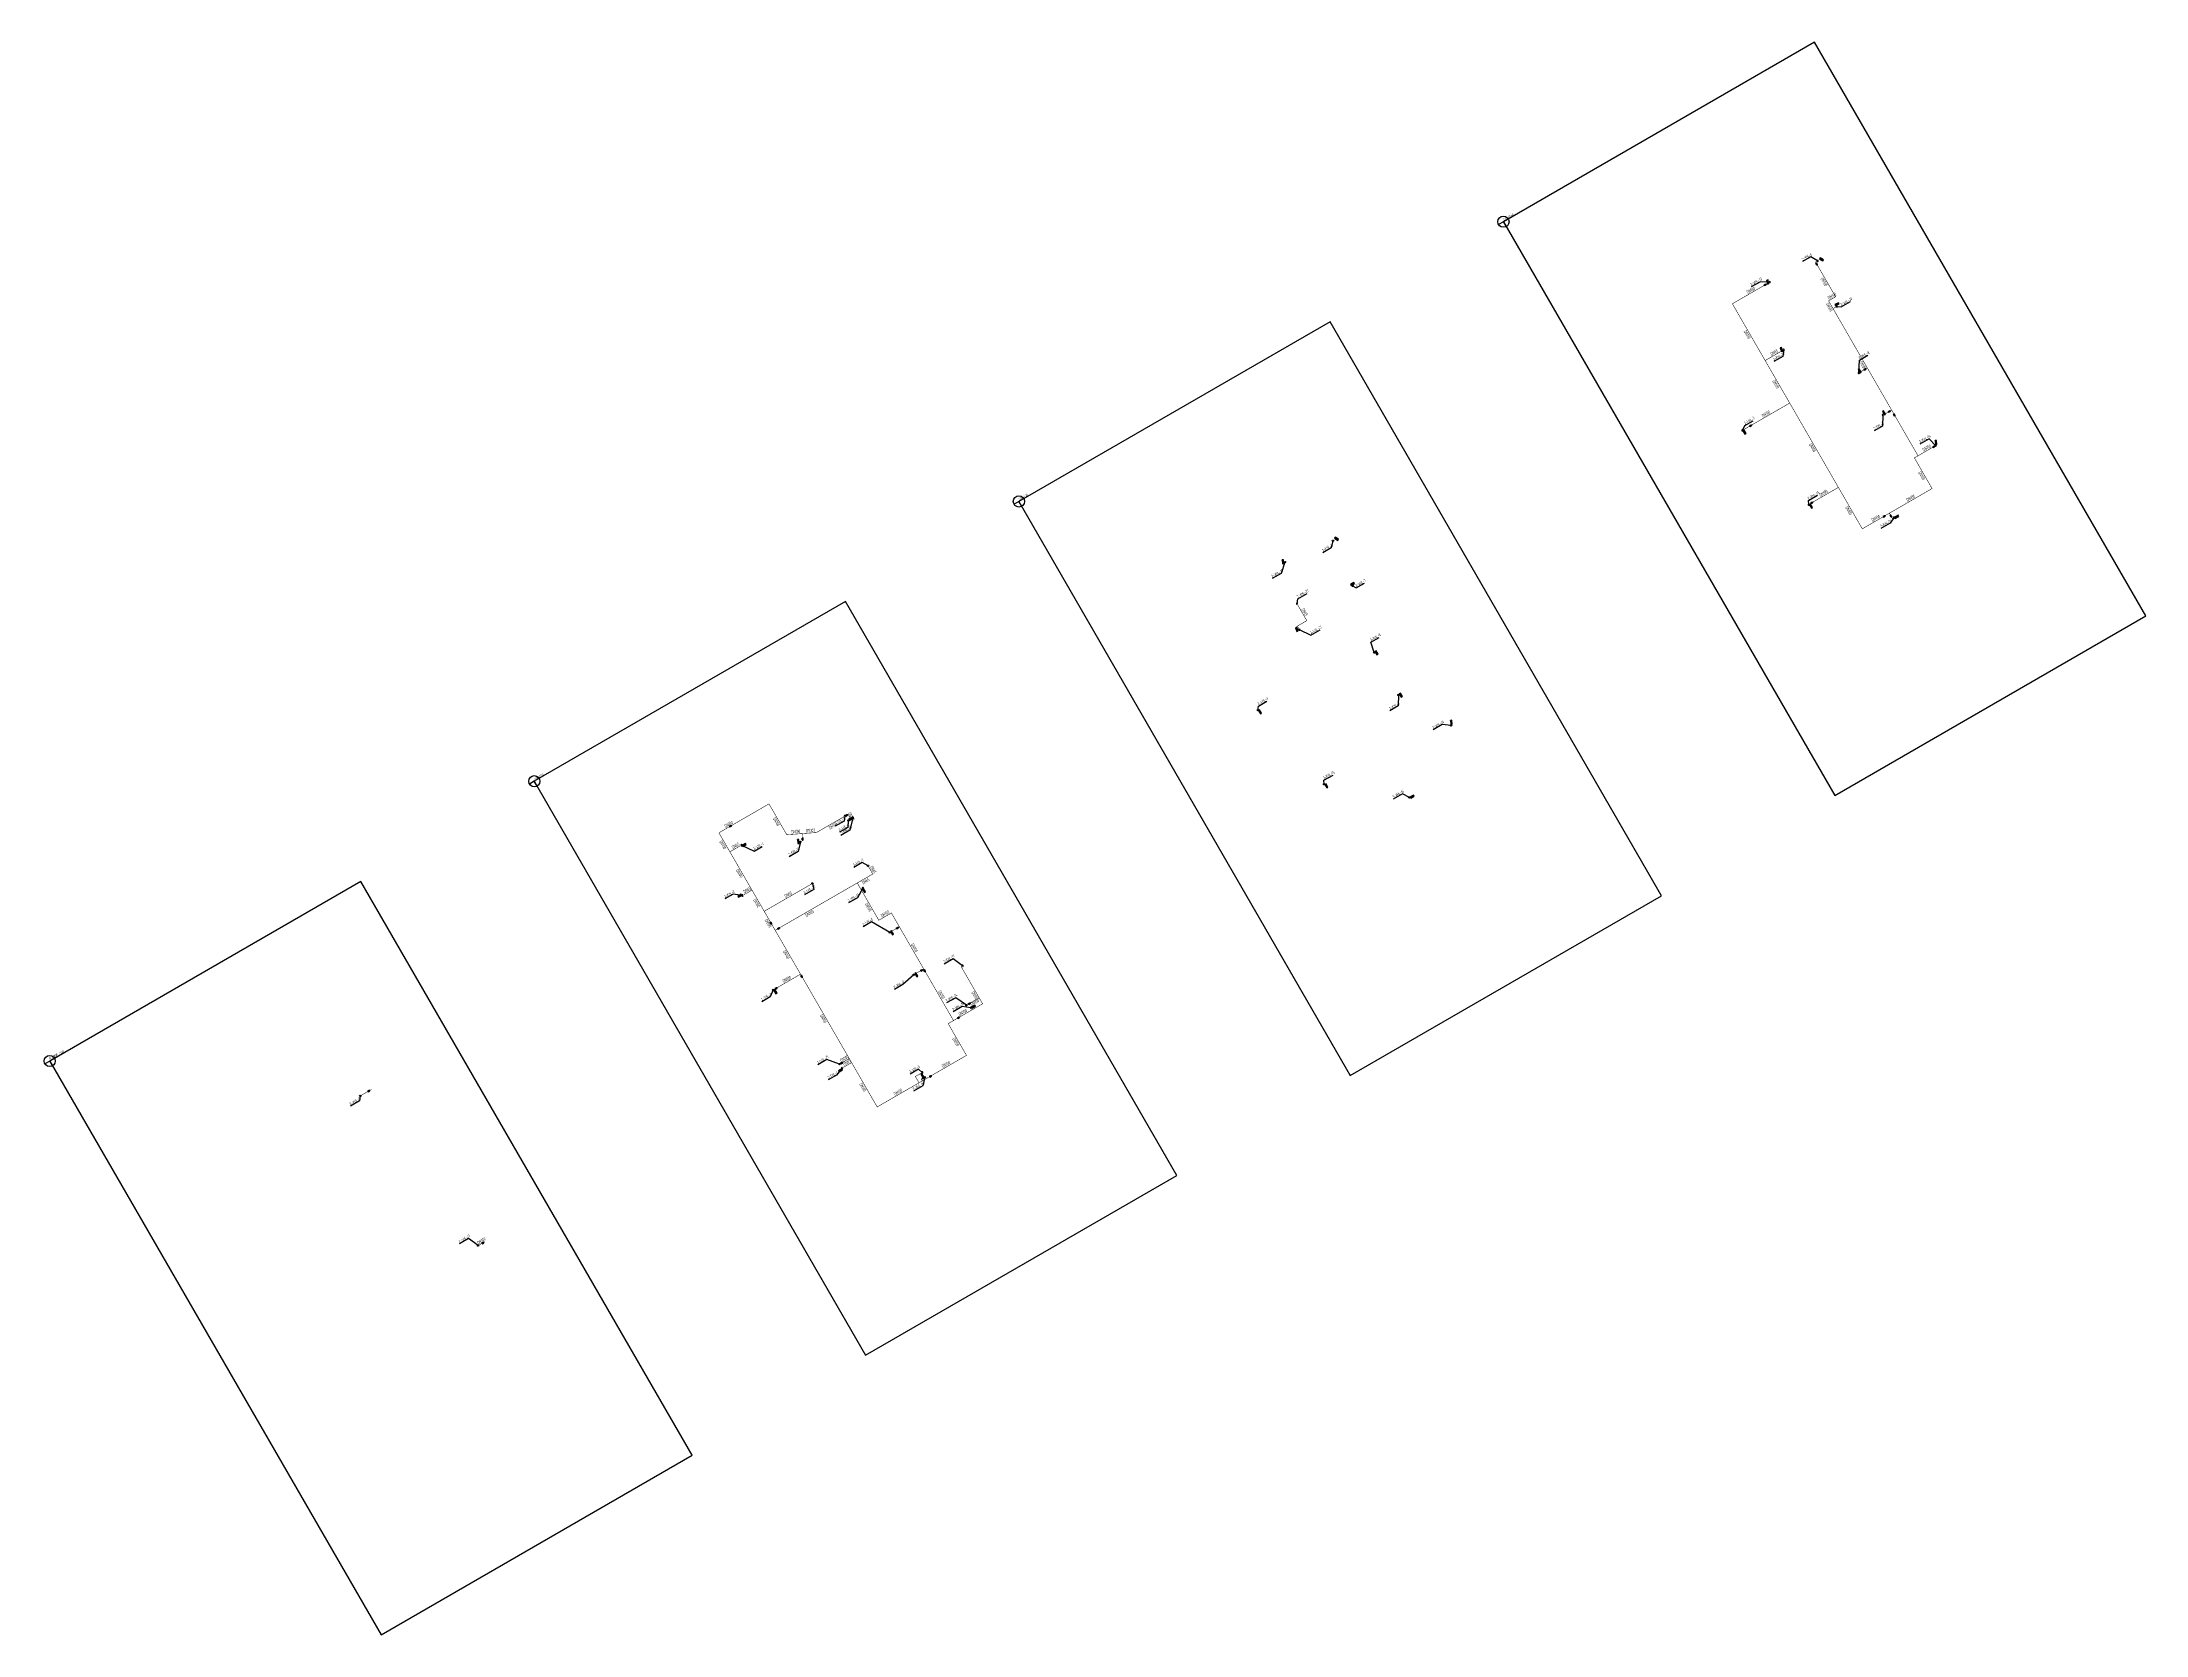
# Model space of a CAD drawing. Header units: millimetres. Extents: x 1187802 to 1563798, y 382249 to 666919.
import ezdxf

# ---------------------------------------------------------------- set-up
doc = ezdxf.new("R2010")
doc.units = ezdxf.units.MM
doc.header["$LTSCALE"] = 1000
doc.layers.get('0').update_dxf_attribs({"linetype": 'CONTINUOUS'})
for name, color, linetype in [('DIM_消防', 3, 'CONTINUOUS'), ('EQUIP_消火栓', 7, 'CONTINUOUS'), ('PIPE-消防', 1, 'CONTINUOUS'), ('S-Xh_注释', 3, 'CONTINUOUS'), ('TEXT_消防', 7, 'CONTINUOUS'), ('VALVE_消防', 7, 'CONTINUOUS'), ('VPIPE-消防', 1, 'CONTINUOUS')]:
    doc.layers.add(name, color=color, linetype=linetype)
doc.styles.add('_TWT_PIPEDN', font='GBENOR', dxfattribs={"width": 0.7, "height": 3.5, "bigfont": 'HZTXT'})
doc.styles.add('_TWT_SERIAL', font='GBENOR', dxfattribs={"width": 0.7, "height": 3.5, "bigfont": 'HZTXT'})
doc.styles.add('AUDIT_D_251219154251-2', font='GBENOR', dxfattribs={"width": 0.7, "height": 3.5, "bigfont": 'HZTXT'})
doc.styles.add('AUDIT_D_251219154251-4', font='GBENOR', dxfattribs={"width": 0.7, "height": 3.5, "bigfont": 'HZTXT'})
doc.styles.get("Standard").update_dxf_attribs({"font": 'GBENOR', "bigfont": 'GBCBIG'})

# ---------------------------------------------------------------- blocks, each defined once
blk = doc.blocks.new('Floorbase')
for p, q in [((0, 0), (-1000, 0)), ((0, -1000), (0, 0))]:
    blk.add_line(p, q)
blk.add_circle((0, 0), 1000)
at = {"style": '_TWT_PIPEDN', "width": 0.8}
blk.add_attdef('Elevation', (92, 81), '', height=400, dxfattribs=at)
blk = doc.blocks.new('$TwtSys$00000434')
for p, q in [((-0.5, 0.5), (-0.5, -0.5)), ((-0.5, -0.5), (0.5, 0.5)), ((0.5, 0.5), (-0.5, 0.5)), ((0.5, -0.5), (0.5, 0.5)), ((-0.5, -0.5), (0.5, -0.5))]:
    blk.add_line(p, q)
blk.add_solid([(0.5, -0.5), (0.5, 0.5), (-0.5, -0.5)])
blk = doc.blocks.new('$VALVE$00000316')
for p, q in [((-125, 72), (125, -72)), ((-125, 72), (-125, -72)), ((-125, 72), (125, 72)), ((125, 72), (125, -72)), ((-125, -72), (125, -72))]:
    blk.add_line(p, q)
at = {"const_width": 21.1}
blk.add_lwpolyline([(-11, 0, 1), (11, 0, 1)], format="xyb", close=True, dxfattribs=at)
for p in [(-125, 0), (125, 0)]:
    blk.add_point(p)
at = {"color": 7, "flags": 9}
for tag in ['XSIZE', 'YSIZE']:
    blk.add_attdef(tag, (0, 0), '', height=0.5, dxfattribs=at)

msp = doc.modelspace()

# ---------------------------------------------------------------- hatches: boundary and pattern name
at = {"layer": 'PIPE-消防'}
for points in [[(1504757, 627600), (1504734, 627639), (1504695, 627617)], [(1504757, 627600), (1504718, 627578), (1504695, 627617)], [(1507081, 620674), (1507058, 620713), (1507019, 620690)], [(1507081, 620674), (1507042, 620651), (1507019, 620690)], [(1508337, 621399), (1508376, 621421), (1508398, 621382)], [(1508337, 621399), (1508359, 621360), (1508398, 621382)], [(1489888, 620153), (1489865, 620192), (1489826, 620170)], [(1489888, 620153), (1489849, 620131), (1489826, 620170)], [(1522419, 592607), (1522397, 592646), (1522358, 592623)], [(1522419, 592607), (1522380, 592584), (1522358, 592623)], [(1525582, 587130), (1525621, 587152), (1525643, 587113)], [(1525582, 587130), (1525604, 587091), (1525643, 587113)], [(1513111, 579930), (1513072, 579907), (1513094, 579868)], [(1513111, 579930), (1513133, 579891), (1513094, 579868)], [(1518499, 581769), (1518460, 581747), (1518482, 581708)], [(1518499, 581769), (1518521, 581730), (1518482, 581708)], [(1412149, 562547), (1412126, 562586), (1412087, 562563)], [(1412149, 562547), (1412110, 562524), (1412087, 562563)], [(1413830, 563517), (1413869, 563540), (1413892, 563501)], [(1413830, 563517), (1413853, 563478), (1413892, 563501)], [(1331833, 528905), (1331811, 528944), (1331850, 528966)], [(1331833, 528905), (1331872, 528927), (1331850, 528966)], [(1320891, 525264), (1320852, 525242), (1320866, 525217)], [(1320891, 525264), (1320894, 525219), (1320866, 525217)], [(1323764, 524241), (1323809, 524245), (1323811, 524217)], [(1323764, 524241), (1323786, 524202), (1323811, 524217)], [(1326195, 525649), (1326198, 525605), (1326208, 525605)], [(1326195, 525649), (1326217, 525610), (1326208, 525605)], [(1336263, 518241), (1336302, 518263), (1336324, 518224)], [(1336263, 518241), (1336285, 518202), (1336324, 518224)], [(1337341, 509972), (1337302, 509950), (1337324, 509911)], [(1337341, 509972), (1337363, 509933), (1337324, 509911)], [(1339593, 511273), (1339571, 511312), (1339610, 511334)], [(1339593, 511273), (1339632, 511295), (1339610, 511334)], [(1352064, 501671), (1352041, 501710), (1352002, 501688)], [(1352064, 501671), (1352025, 501649), (1352002, 501688)], [(1355889, 495046), (1355928, 495069), (1355950, 495030)], [(1355889, 495046), (1355911, 495007), (1355950, 495030)], [(1349740, 491496), (1349717, 491535), (1349678, 491513)], [(1349740, 491496), (1349701, 491474), (1349678, 491513)], [(1353014, 485825), (1353053, 485847), (1353076, 485808)], [(1353014, 485825), (1353037, 485786), (1353076, 485808)], [(1343878, 482050), (1343855, 482089), (1343816, 482066)], [(1343878, 482050), (1343839, 482027), (1343816, 482066)], [(1344947, 481569), (1344925, 481608), (1344886, 481586)], [(1344947, 481569), (1344908, 481547), (1344886, 481586)], [(1337052, 476609), (1337013, 476586), (1337035, 476547)], [(1337052, 476609), (1337074, 476570), (1337035, 476547)]]:
    msp.add_hatch(color=256, dxfattribs=at).paths.add_polyline_path(points)

# ---------------------------------------------------------------- linework, layer by layer
at = {"layer": 'DIM_消防'}
for p, q in [((1503892, 628549, -3000), (1502395, 627685, -3000)), ((1505097, 627797, -3000), (1503892, 628549, -3000)), ((1494886, 624096), (1493261, 623158)), ((1496536, 623991), (1494886, 624096)), ((1509340, 619603, -3000), (1511001, 620562, -3000)), ((1508529, 619663, -3000), (1509340, 619603, -3000)), ((1498927, 610744), (1497307, 609809)), ((1499058, 611915), (1498927, 610744)), ((1512492, 607805, -3000), (1512626, 610083)), ((1512626, 610083), (1514111, 610940)), ((1491692, 597528), (1492107, 598389)), ((1492107, 598389), (1493602, 599252)), ((1516705, 598301), (1515203, 597433)), ((1516797, 600245), (1516705, 598301)), ((1525037, 596016), (1523402, 595072)), ((1526206, 594793), (1525037, 596016)), ((1503508, 584990), (1505128, 585925)), ((1503525, 584268), (1503508, 584990)), ((1518071, 580916, -3000), (1516449, 579979, -3000)), ((1518759, 581919, -3000), (1518071, 580916, -3000)), ((1418190, 576513, -3000), (1416693, 575649, -3000)), ((1418494, 577797, -3000), (1418190, 576513, -3000)), ((1409279, 571972), (1407654, 571033)), ((1409933, 573991), (1409279, 571972)), ((1412214, 567415), (1413875, 568374)), ((1422015, 569713, -3000), (1422654, 569361)), ((1422654, 569361), (1424138, 570218)), ((1412080, 566548), (1412214, 567415)), ((1412490, 561936), (1414556, 560919)), ((1414556, 560919), (1416216, 561878)), ((1425276, 559663), (1426761, 560520)), ((1425889, 557805, -3000), (1425276, 559663)), ((1405193, 548259), (1406688, 549122)), ((1430194, 550245), (1430177, 548268)), ((1405090, 547528), (1405193, 548259)), ((1430177, 548268), (1428675, 547401)), ((1438048, 544942), (1436413, 543998)), ((1439604, 544793), (1438048, 544942)), ((1416905, 534990), (1418525, 535925)), ((1416923, 534268), (1416905, 534990)), ((1430915, 532551, -3000), (1429292, 531614, -3000)), ((1432156, 531919, -3000), (1430915, 532551, -3000)), ((1331151, 527705), (1329523, 526765)), ((1331803, 526567, -3000), (1330307, 525703, -3000)), ((1331270, 528580, 3000), (1331151, 527705)), ((1331892, 527797, -3000), (1331803, 526567, -3000)), ((1332701, 528264, 9000), (1332187, 526068, 9000)), ((1312795, 523398), (1315058, 522338)), ((1315058, 522338), (1316493, 523167)), ((1323331, 523991), (1322918, 522263)), ((1332187, 526068, 9000), (1330527, 525110, 9000)), ((1322918, 522263), (1321294, 521325)), ((1334358, 520277), (1332874, 519420)), ((1335413, 519713, -3000), (1334358, 520277)), ((1325709, 515470), (1324048, 514511)), ((1325478, 516548), (1325709, 515470)), ((1334488, 515715), (1333511, 514006)), ((1311333, 514640), (1309834, 513774)), ((1312988, 514387), (1311333, 514640)), ((1333511, 514006), (1331901, 513077)), ((1336015, 509669), (1334531, 508812)), ((1339286, 507805, -3000), (1336015, 509669)), ((1343592, 500245), (1341661, 498475)), ((1350603, 503082), (1348993, 502153)), ((1352323, 501821, -3000), (1350603, 503082)), ((1318487, 497528), (1317913, 496279, 0)), ((1341661, 498475), (1340159, 497608)), ((1317913, 496279, 0), (1316418, 495416, 0)), ((1351097, 496130, 3000), (1349462, 495186, 3000)), ((1352254, 494555), (1350644, 493626)), ((1353001, 494793, 3000), (1351097, 496130, 3000)), ((1353815, 494311, -3000), (1352254, 494555)), ((1328051, 485071), (1326431, 484135)), ((1330320, 484268), (1328051, 485071)), ((1329777, 482296), (1328268, 481425)), ((1330788, 483557), (1329777, 482296)), ((1344434, 483352), (1342940, 482489)), ((1345090, 482750), (1344434, 483352)), ((1345553, 481919, -3000), (1345181, 480358, -3000)), ((1244548, 477705), (1242921, 476765)), ((1244668, 478580, 3000), (1244548, 477705)), ((1345181, 480358, -3000), (1343559, 479422, -3000)), ((1264000, 453082), (1262391, 452152)), ((1265721, 451821, -3000), (1264000, 453082))]:
    msp.add_line(p, q, dxfattribs=at)
at = {"layer": 'PIPE-消防', "ltscale": 1.5, "const_width": 90}
for points in [[(1504757, 627600), (1505097, 627797)], [(1504757, 627600), (1504882, 627383)], [(1505032, 627124), (1508337, 621399)], [(1495630, 623468), (1489888, 620153)], [(1496536, 623991), (1495889, 623618)], [(1508337, 621399), (1507081, 620674)], [(1507881, 619288), (1507081, 620674)], [(1495747, 610004), (1489888, 620153)], [(1508529, 619663), (1507881, 619288)], [(1518356, 601145), (1507881, 619288)], [(1499058, 611915), (1495747, 610004)], [(1500136, 602403), (1495747, 610004)], [(1512491, 607804), (1513445, 608355)], [(1513705, 608505), (1514005, 608678)], [(1493270, 598439), (1500136, 602403)], [(1508836, 587334), (1500136, 602403)], [(1491692, 597528), (1493010, 598289)], [(1516797, 600245), (1517806, 600827)], [(1518065, 600977), (1518356, 601145)], [(1518783, 600406), (1518356, 601145)], [(1523069, 592982), (1518932, 600146)], [(1525752, 594530), (1523069, 592982)], [(1526206, 594793), (1526011, 594680)], [(1523069, 592982), (1522419, 592607)], [(1525582, 587130), (1522419, 592607)], [(1504210, 584663), (1508836, 587334)], [(1513111, 579930), (1508836, 587334)], [(1517948, 582723), (1525582, 587130)], [(1503525, 584268), (1503950, 584513)], [(1513111, 579930), (1516872, 582101)], [(1517132, 582251), (1517948, 582723)], [(1518161, 582354), (1517948, 582723)], [(1518499, 581769), (1518311, 582094)], [(1518759, 581919), (1518499, 581769)], [(1412080, 566548), (1413830, 563517)], [(1412149, 562547), (1413830, 563517)], [(1412499, 561940), (1412149, 562547)], [(1310953, 526864), (1317713, 530768)], [(1317713, 530768), (1320891, 525264)], [(1308765, 525602), (1310693, 526715)], [(1331270, 528580), (1326195, 525649)], [(1331422, 528667), (1331270, 528580)], [(1331833, 528905), (1331681, 528817)], [(1332327, 528048), (1331833, 528905)], [(1332327, 528048), (1331996, 527857)], [(1332701, 528264), (1332327, 528048)], [(1310727, 522204), (1308765, 525602)], [(1312795, 523398), (1310727, 522204)], [(1323675, 525466), (1320891, 525264)], [(1323435, 524051), (1323764, 524241)], [(1326195, 525649), (1323675, 525466)], [(1323735, 524633), (1323675, 525466)], [(1323764, 524241), (1323757, 524334)], [(1314677, 515362), (1310727, 522204)], [(1335473, 519609), (1336263, 518241)], [(1312988, 514387), (1314677, 515362)], [(1316864, 511575), (1314677, 515362)], [(1325374, 516488), (1316864, 511575)], [(1333491, 516641), (1319556, 508595)], [(1336263, 518241), (1333491, 516641)], [(1333491, 516641), (1334141, 515514)], [(1334488, 515715), (1334141, 515514)], [(1334141, 515514), (1337341, 509972)], [(1318011, 509588), (1316864, 511575)], [(1318827, 508174), (1318161, 509329)], [(1319297, 508445), (1318827, 508174)], [(1323352, 500337), (1318827, 508174)], [(1339593, 511273), (1337341, 509972)], [(1339389, 507864), (1340516, 508515)], [(1341018, 508804), (1339593, 511273)], [(1340776, 508664), (1341018, 508804)], [(1345368, 501270), (1341018, 508804)], [(1319124, 497896), (1323352, 500337)], [(1323502, 500077), (1323352, 500337)], [(1343696, 500305), (1344849, 500971)], [(1345108, 501120), (1345368, 501270)], [(1345476, 501083), (1345368, 501270)], [(1350693, 492047), (1345626, 500824)], [(1352323, 501821), (1352064, 501671)], [(1352064, 501671), (1355277, 496106)], [(1318591, 497588), (1318864, 497746)], [(1332052, 485268), (1323652, 499817)], [(1354015, 493965), (1351711, 492634)], [(1353105, 494853), (1353380, 495011)], [(1353639, 495161), (1355277, 496106)], [(1353815, 494311), (1354015, 493965)], [(1355889, 495046), (1354015, 493965)], [(1355277, 496106), (1355889, 495046)], [(1350693, 492047), (1349740, 491496)], [(1349740, 491496), (1353014, 485825)], [(1351451, 492485), (1350693, 492047)], [(1330819, 484556), (1332052, 485268)], [(1332477, 484532), (1332052, 485268)], [(1353014, 485825), (1346693, 482175)], [(1330424, 484328), (1330560, 484406)], [(1330788, 483557), (1332477, 484532)], [(1337052, 476609), (1332477, 484532)], [(1343878, 482050), (1345090, 482750)], [(1343878, 482050), (1344527, 480925)], [(1345121, 481268), (1344527, 480925)], [(1345152, 481687), (1344947, 481569)], [(1345121, 481268), (1344947, 481569)], [(1346433, 482025), (1345121, 481268)], [(1345450, 481859), (1345411, 481837)], [(1244772, 478640), (1246061, 479384)], [(1246321, 479534), (1246683, 479743)], [(1344527, 480925), (1337052, 476609)], [(1265825, 451881), (1266442, 452238)], [(1266701, 452388), (1266941, 452526)]]:
    msp.add_lwpolyline(points, dxfattribs=at)
at = {"layer": 'S-Xh_注释'}
for points in [[(1508192, 532249), (1563798, 564353), (1504581, 666919), (1448975, 634815)], [(1421589, 482249), (1477195, 514353), (1417979, 616919), (1362373, 584815)], [(1334987, 432249), (1390593, 464353), (1331376, 566919), (1275770, 534815)], [(1248384, 382249), (1303990, 414353), (1244774, 516919), (1189168, 484815)]]:
    msp.add_lwpolyline(points, close=True, dxfattribs=at)
at = {"layer": 'VPIPE-消防'}
for centre in [(1418494, 577797), (1409933, 573991), (1422015, 569713), (1425888, 557804), (1430194, 550245), (1405090, 547528), (1439604, 544793), (1416923, 534268), (1432156, 531919), (1331892, 527797), (1323331, 523991), (1335413, 519713), (1325478, 516548), (1339285, 507804), (1343592, 500245), (1318487, 497528), (1353001, 494793), (1330320, 484268), (1345553, 481919), (1244668, 478580), (1265721, 451821)]:
    msp.add_circle(centre, 120, dxfattribs=at)
for centre, start, end in [((1505097, 627797), 255, 165), ((1496536, 623991), 255, 165), ((1508529, 619663), 255, 165), ((1499058, 611915), 255, 165), ((1512491, 607804), 75, 345), ((1516797, 600245), 75, 345), ((1491692, 597528), 75, 345), ((1526206, 594793), 255, 165), ((1503525, 584268), 75, 345), ((1518759, 581919), 255, 165), ((1412080, 566548), 345, 255), ((1412499, 561940), 165, 75), ((1331270, 528580), 75, 165), ((1331270, 528580), 255, 345), ((1332701, 528264), 255, 165), ((1312795, 523398), 255, 165), ((1334488, 515715), 255, 165), ((1312988, 514387), 75, 345), ((1352323, 501821), 255, 165), ((1353815, 494311), 345, 255), ((1330788, 483557), 75, 345), ((1345090, 482750), 255, 165)]:
    msp.add_arc(centre, 120, start, end, dxfattribs=at)

# ---------------------------------------------------------------- block references
at = {"layer": 'EQUIP_消火栓', "xscale": 700, "yscale": 240, "zscale": 700}
for p, rotation in [((1505799, 628100), 327.9684618071674), ((1496186, 624045), 93.95128275015237), ((1508587, 620065), 29.99999999998191), ((1498664, 611965), 108.8308134234059), ((1512643, 608180), 299.9999999999966), ((1516993, 600646), 299.9999999999822), ((1492064, 597223), 299.9999999999846), ((1526284, 595353), 93.79643269344798), ((1503941, 583988), 299.9999999999846), ((1519248, 582064), 209.9999999999895), ((1419120, 578147), 327.9684618071674), ((1409584, 574045), 93.95128275015237), ((1421985, 570065), 29.99999999998191), ((1412061, 561965), 108.8308105686748), ((1426290, 557747), 299.9999999999966), ((1430640, 550213), 299.9999999999822), ((1405462, 547223), 299.9999999999846), ((1439682, 545353), 93.79643269344798), ((1417338, 533988), 299.9999999999846), ((1432664, 532075), 209.9999999999895), ((1332278, 528061), 209.9999999999846), ((1313295, 523433), 209.9999999999841), ((1322981, 524045), 93.95128275015237), ((1334695, 515315), 119.9999999999847), ((1312489, 514353), 29.99999999998463), ((1339688, 507747), 299.9999999999966), ((1344038, 500213), 299.9999999999822), ((1318870, 497204), 299.9999999999941), ((1354258, 494544), 209.9999999999861), ((1330509, 483141), 209.9999999999846), ((1345125, 482250), 119.9999999999846)]:
    msp.add_blockref('$TwtSys$00000434', p, dxfattribs=dict(at, rotation=rotation))
at = {"layer": 'S-Xh_注释', "color": 0, "rotation": 29.99999999998472}
for p, values in [((1448975, 634815), {'Elevation': '三层_10.40'}), ((1362373, 584815), {'Elevation': '二层_5.20'}), ((1275770, 534815), {'Elevation': '一层_0.00'}), ((1189168, 484815), {'Elevation': '引入管层_-5.00'})]:
    msp.add_blockref('Floorbase', p, dxfattribs=at).add_auto_attribs(values)
at = {"layer": 'VALVE_消防', "zscale": 1.2}
for p, xscale, yscale, rotation in [((1504957, 627253), -1.2, -1.2, 299.9999999999842), ((1495759, 623543), -1.2, -1.2, 209.9999999999803), ((1513575, 608430), 1.2, 1.2, 29.99999999998138), ((1493140, 598364), 1.2, 1.2, 29.99999999998201), ((1517936, 600902), 1.2, 1.2, 29.99999999998598), ((1518858, 600276), 1.2, 1.2, 119.9999999999848), ((1525881, 594605), -1.2, -1.2, 209.9999999999838), ((1504080, 584588), 1.2, 1.2, 29.99999999998448), ((1517002, 582176), 1.2, 1.2, 29.99999999999139), ((1518236, 582224), 1.2, 1.2, 119.9999999999793), ((1310823, 526790), 1.2, 1.2, 29.99999999998478), ((1331552, 528742), -1.2, -1.2, 209.9999999999786), ((1323746, 524484), 1.2, 1.2, 94.15440718495726), ((1318086, 509459), 1.2, 1.2, 119.9999999999821), ((1319426, 508520), -1.2, -1.2, 209.9999999999852), ((1340646, 508589), 1.2, 1.2, 29.99999999998203), ((1323577, 499947), 1.2, 1.2, 119.9999999999818), ((1344979, 501045), 1.2, 1.2, 29.99999999998317), ((1345551, 500953), 1.2, 1.2, 119.9999999999985), ((1318994, 497821), 1.2, 1.2, 29.99999999998478), ((1351581, 492559), -1.2, -1.2, 209.9999999999854), ((1353510, 495086), 1.2, 1.2, 30.00000000023277), ((1330689, 484481), 1.2, 1.2, 29.99999999998401), ((1345281, 481762), -1.2, -1.2, 209.9999999999875), ((1346563, 482100), -1.2, -1.2, 209.9999999999845), ((1246191, 479459), 1.2, 1.2, 30.00000000000363), ((1266572, 452313), 1.2, 1.2, 29.99999999998282)]:
    msp.add_blockref('$VALVE$00000316', p, dxfattribs=dict(at, xscale=xscale, yscale=yscale, rotation=rotation))

# ---------------------------------------------------------------- texts
at = {"layer": 'DIM_消防', "color": 7, "style": '_TWT_SERIAL', "width": 0.7}
for s, p in [('2-XHL-6', (1502433, 627828, -3000)), ('2-XHL-12', (1493299, 623302)), ('2-XHL-20', (1509365, 619739, -3000)), ('2-XHL-13', (1497346, 609952)), ('2-XHL-8', (1512661, 610224)), ('2-XHL-3', (1492141, 598530)), ('2-XHL-9', (1515241, 597577)), ('2-XHL-14', (1523441, 595216)), ('2-XHL-15', (1503535, 585126)), ('2-XHL-16', (1516487, 580123, -3000)), ('2-XHL-6', (1416732, 575792, -3000)), ('2-XHL-12', (1407693, 571177)), ('2-XHL-27', (1412239, 567551)), ('2-XHL-7', (1422689, 569503)), ('2-XHL-27', (1414581, 561055)), ('2-XHL-8', (1425311, 559805)), ('2-XHL-3', (1405227, 548400)), ('2-XHL-9', (1428713, 547544)), ('2-XHL-14', (1436452, 544141)), ('2-XHL-15', (1416932, 535126)), ('2-XHL-16', (1429331, 531757, -3000)), ('2-XHL-11', (1329562, 526908)), ('2-XHL-6', (1330345, 525846, -3000)), ('2-XHL-28', (1330565, 525253, 9000)), ('2-XHL-1', (1315096, 522482)), ('2-XHL-12', (1321332, 521468)), ('2-XHL-7', (1332912, 519564)), ('2-XHL-2', (1309872, 513918)), ('2-XHL-27', (1324087, 514654)), ('2-XHL-18', (1331939, 513220)), ('2-XHL-8', (1334569, 508955)), ('2-XHL-17', (1349032, 502296)), ('2-XHL-3', (1316456, 495559, 0)), ('2-XHL-9', (1340197, 497751)), ('2-XHL-14', (1349500, 495330, 3000)), ('2-XHL-10', (1350682, 493769)), ('2-XHL-15', (1326469, 484279)), ('2-XHL-4', (1328306, 481568)), ('2-XHL-5', (1342978, 482632)), ('2-XHL-11', (1242959, 476908)), ('2-XHL-16', (1343597, 479565, -3000)), ('2-XHL-17', (1262429, 452296))]:
    msp.add_text(s, height=525, rotation=30, dxfattribs=at).set_placement(p)
at = {"layer": 'TEXT_消防', "width": 0.7}
for s, rotation, style, p in [('DN100', 300, '_TWT_PIPEDN', (1505617, 624610)), ('DN100', 30, '_TWT_PIPEDN', (1492652, 621922)), ('DN100', 30, '_TWT_PIPEDN', (1507149, 620886)), ('DN100', 300, 'AUDIT_D_251219154251-2', (1506551, 620091)), ('DN100', 300, '_TWT_PIPEDN', (1491888, 615189)), ('DN65', 30, 'AUDIT_D_251219154251-4', (1496912, 610850)), ('DN100', 300, 'AUDIT_D_251219154251-2', (1512552, 609698)), ('DN100', 300, '_TWT_PIPEDN', (1497012, 606314)), ('DN100', 30, '_TWT_PIPEDN', (1495354, 599815)), ('DN100', 300, 'AUDIT_D_251219154251-2', (1503556, 594979)), ('DN100', 30, '_TWT_PIPEDN', (1524077, 593737)), ('DN100', 30, '_TWT_PIPEDN', (1505620, 585651)), ('DN100', 300, 'AUDIT_D_251219154251-2', (1523071, 589978)), ('DN100', 300, 'AUDIT_D_251219154251-2', (1510044, 583742)), ('DN100', 30, 'AUDIT_D_251219154251-2', (1521205, 584776)), ('DN100', 30, 'AUDIT_D_251219154251-2', (1514969, 581176)), ('DN65', 300, '_TWT_PIPEDN', (1412845, 565523)), ('DN100', 30, 'AUDIT_D_251219154251-2', (1309976, 526474)), ('DN100', 300, 'AUDIT_D_251219154251-2', (1318373, 528126)), ('DN100', 30, 'AUDIT_D_251219154251-2', (1328622, 526185)), ('DN100', 300, 'AUDIT_D_251219154251-2', (1331782, 529059)), ('DN100', 300, 'AUDIT_D_251219154251-2', (1308817, 524013)), ('DN65', 30, '_TWT_PIPEDN', (1311271, 522691)), ('DN100', 4.15441, '_TWT_PIPEDN', (1321713, 525474)), ('DN100', 4.15441, '_TWT_PIPEDN', (1324365, 525667)), ('DN100', 300, 'AUDIT_D_251219154251-2', (1311772, 518893)), ('DN65', 300, '_TWT_PIPEDN', (1335728, 519468)), ('DN65', 30, '_TWT_PIPEDN', (1313342, 514765)), ('DN65', 30, '_TWT_PIPEDN', (1334510, 516363)), ('DN100', 300, 'AUDIT_D_251219154251-2', (1314841, 513579)), ('DN65', 30, '_TWT_PIPEDN', (1320680, 513952)), ('DN100', 30, '_TWT_PIPEDN', (1324418, 510536)), ('DN100', 300, '_TWT_PIPEDN', (1334811, 512853)), ('DN100', 30, '_TWT_PIPEDN', (1337907, 510472)), ('DN100', 300, 'AUDIT_D_251219154251-2', (1316916, 509985)), ('DN100', 300, 'AUDIT_D_251219154251-2', (1320160, 504366)), ('DN100', 300, '_TWT_PIPEDN', (1343043, 505598)), ('DN100', 30, '_TWT_PIPEDN', (1320359, 498782)), ('DN100', 300, '_TWT_PIPEDN', (1347881, 497219)), ('DN100', 300, 'AUDIT_D_251219154251-2', (1353864, 497053)), ('DN100', 300, 'AUDIT_D_251219154251-2', (1326772, 492913)), ('DN100', 30, 'AUDIT_D_251219154251-2', (1351794, 492856)), ('DN100', 30, 'AUDIT_D_251219154251-2', (1353966, 494629)), ('DN100', 300, 'AUDIT_D_251219154251-2', (1350448, 488771)), ('DN100', 30, '_TWT_PIPEDN', (1330626, 484618)), ('DN65', 30, '_TWT_PIPEDN', (1331142, 483934)), ('DN100', 30, 'AUDIT_D_251219154251-2', (1348809, 483570)), ('DN100', 300, 'AUDIT_D_251219154251-2', (1333835, 480680)), ('DN100', 30, '_TWT_PIPEDN', (1340229, 478616)), ('DN100', 30, 'AUDIT_D_251219154251-2', (1265771, 452023))]:
    msp.add_text(s, height=600, rotation=rotation, dxfattribs=dict(at, style=style)).set_placement(p)

doc.saveas('drawing.dxf')
